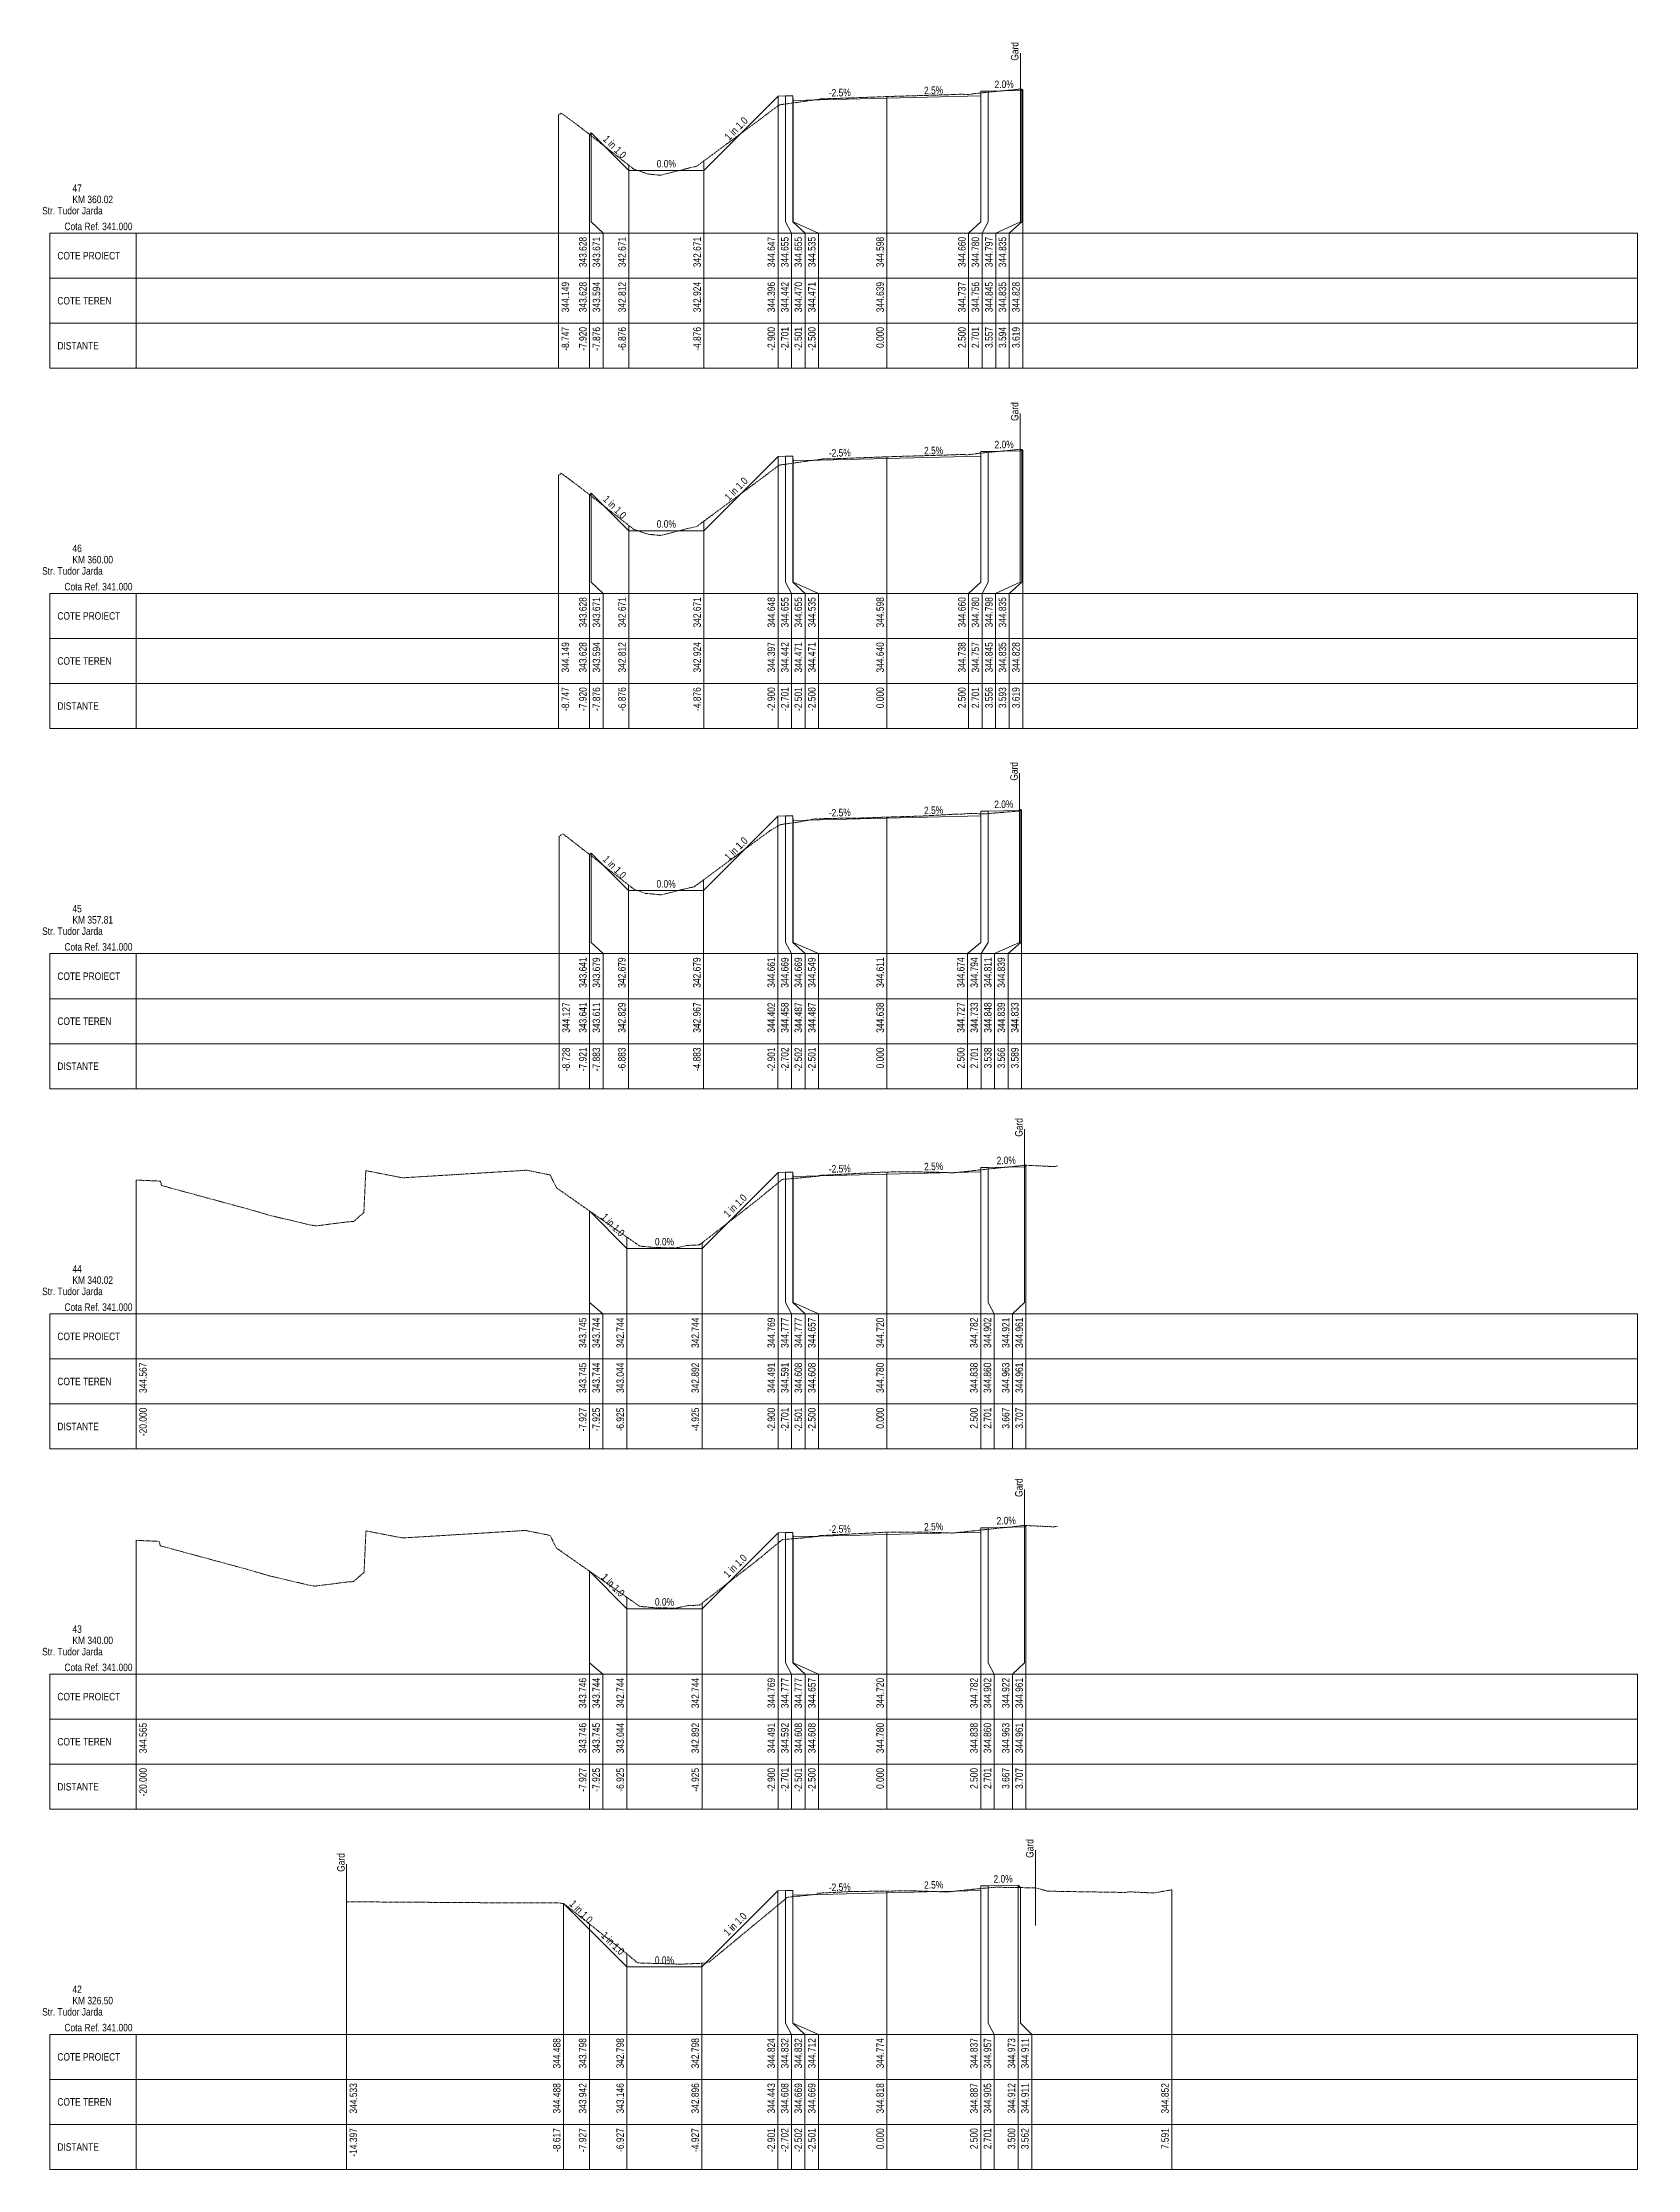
# Paper-space layout 'Str. Tudor Jarda-XS-1' of a CAD drawing. Extents: x 5 to 860, y 10 to 5944.
# Drawn here: x 5 to 430, y 3946 to 4513 of the extents above; entities that cross this region are included whole.
import ezdxf
from ezdxf.enums import TextEntityAlignment as Align

# ---------------------------------------------------------------- set-up
doc = ezdxf.new("R2010")
doc.units = 0
doc.linetypes.add('DASHED2', pattern=[0.375, 0.25, -0.125])
doc.layers.add('ARD-No Plot', color=1, linetype='Continuous', lineweight=0, plot=False)
for name, color, linetype, lineweight in [('DESIGN-TEXT', 7, 'Continuous', 0), ('EXISTING-TEXT', 7, 'Continuous', 0), ('LINES', 7, 'Continuous', 0), ('Text', 7, 'Continuous', 0), ('X-RL', 7, 'Continuous', 0), ('XPLOT-DESIGN', 5, 'Continuous', 0), ('XPLOT-EXISTING', 3, 'DASHED2', 0), ('XPLOT-GRADE', 7, 'Continuous', 0), ('XPLOT-KM', 7, 'Continuous', 0), ('XPLOT-TITLE', 7, 'Continuous', 0)]:
    doc.layers.add(name, color=color, linetype=linetype, lineweight=lineweight)
doc.styles.add('Arial', font='arial.ttf', dxfattribs={"width": 0.8})

psp = doc.layouts.new('Str. Tudor Jarda-XS-1')

# ---------------------------------------------------------------- texts
at = {"layer": 'ARD-No Plot', "style": 'Arial', "width": 0.8}
for p in [(13, 4467), (13, 4371), (13, 4275), (13, 4179), (13, 4083), (13, 3987)]:
    psp.add_text('Str. Tudor Jarda', height=2, dxfattribs=at).set_placement(p, align=Align.CENTER)
at = {"layer": 'DESIGN-TEXT', "style": 'Arial', "width": 0.8}
for s, p in [('343.628', (150.005, 4461)), ('343.671', (153.605, 4461)), ('342.671', (160.438, 4461)), ('342.671', (180.438, 4461)), ('344.647', (200.2, 4461)), ('344.655', (203.8, 4461)), ('344.655', (207.4, 4461)), ('344.535', (211, 4461)), ('344.598', (229.2, 4461)), ('344.660', (250.994, 4461)), ('344.780', (254.594, 4461)), ('344.797', (258.194, 4461)), ('344.835', (261.794, 4461)), ('343.628', (150.005, 4365)), ('343.671', (153.605, 4365)), ('342.671', (160.437, 4365)), ('342.671', (180.437, 4365)), ('344.648', (200.2, 4365)), ('344.655', (203.8, 4365)), ('344.655', (207.4, 4365)), ('344.535', (211, 4365)), ('344.598', (229.2, 4365)), ('344.660', (250.991, 4365)), ('344.780', (254.591, 4365)), ('344.798', (258.191, 4365)), ('344.835', (261.791, 4365)), ('343.641', (149.991, 4269)), ('343.679', (153.591, 4269)), ('342.679', (160.375, 4269)), ('342.679', (180.375, 4269)), ('344.661', (200.193, 4269)), ('344.669', (203.793, 4269)), ('344.669', (207.393, 4269)), ('344.549', (210.993, 4269)), ('344.611', (229.2, 4269)), ('344.674', (250.688, 4269)), ('344.794', (254.288, 4269)), ('344.811', (257.888, 4269)), ('344.839', (261.488, 4269)), ('343.745', (149.934, 4173)), ('343.744', (153.534, 4173)), ('342.744', (159.949, 4173)), ('342.744', (179.949, 4173)), ('344.769', (200.2, 4173)), ('344.777', (203.8, 4173)), ('344.777', (207.4, 4173)), ('344.657', (211, 4173)), ('344.720', (229.2, 4173)), ('344.782', (254.2, 4173)), ('344.902', (257.8, 4173)), ('344.921', (262.67, 4173)), ('344.961', (266.27, 4173)), ('343.746', (149.932, 4077)), ('343.744', (153.532, 4077)), ('342.744', (159.948, 4077)), ('342.744', (179.948, 4077)), ('344.769', (200.2, 4077)), ('344.777', (203.8, 4077)), ('344.777', (207.4, 4077)), ('344.657', (211, 4077)), ('344.720', (229.2, 4077)), ('344.782', (254.2, 4077)), ('344.902', (257.8, 4077)), ('344.922', (262.667, 4077)), ('344.961', (266.267, 4077)), ('344.488', (143.034, 3981)), ('343.798', (149.933, 3981)), ('342.798', (159.933, 3981)), ('342.798', (179.933, 3981)), ('344.824', (200.187, 3981)), ('344.832', (203.787, 3981)), ('344.832', (207.387, 3981)), ('344.712', (210.987, 3981)), ('344.774', (229.2, 3981)), ('344.837', (254.2, 3981)), ('344.957', (257.8, 3981)), ('344.973', (264.2, 3981)), ('344.911', (267.8, 3981))]:
    psp.add_text(s, height=2, rotation=90, dxfattribs=at).set_placement(p, align=Align.RIGHT)
at = {"layer": 'EXISTING-TEXT', "style": 'Arial', "width": 0.8}
for s, p in [('344.149', (145.333, 4449)), ('343.628', (150.005, 4449)), ('343.594', (153.605, 4449)), ('342.812', (160.438, 4449)), ('342.924', (180.438, 4449)), ('344.396', (200.2, 4449)), ('344.442', (203.8, 4449)), ('344.470', (207.4, 4449)), ('344.471', (211, 4449)), ('344.639', (229.2, 4449)), ('344.639', (229.2, 4449)), ('344.737', (250.994, 4449)), ('344.756', (254.594, 4449)), ('344.845', (258.194, 4449)), ('344.845', (258.194, 4449)), ('344.835', (261.794, 4449)), ('344.828', (265.394, 4449)), ('344.149', (145.335, 4353)), ('343.628', (150.005, 4353)), ('343.594', (153.605, 4353)), ('342.812', (160.437, 4353)), ('342.924', (180.437, 4353)), ('344.397', (200.2, 4353)), ('344.442', (203.8, 4353)), ('344.471', (207.4, 4353)), ('344.471', (211, 4353)), ('344.640', (229.2, 4353)), ('344.640', (229.2, 4353)), ('344.738', (250.991, 4353)), ('344.757', (254.591, 4353)), ('344.845', (258.191, 4353)), ('344.845', (258.191, 4353)), ('344.835', (261.791, 4353)), ('344.828', (265.391, 4353)), ('344.127', (145.518, 4257)), ('343.641', (149.991, 4257)), ('343.611', (153.591, 4257)), ('342.829', (160.375, 4257)), ('342.967', (180.375, 4257)), ('344.402', (200.193, 4257)), ('344.458', (203.793, 4257)), ('344.487', (207.393, 4257)), ('344.487', (210.993, 4257)), ('344.638', (229.2, 4257)), ('344.638', (229.2, 4257)), ('344.727', (250.688, 4257)), ('344.733', (254.288, 4257)), ('344.848', (257.888, 4257)), ('344.848', (257.888, 4257)), ('344.839', (261.488, 4257)), ('344.833', (265.088, 4257)), ('344.567', (32.8, 4161)), ('344.567', (32.8, 4161)), ('343.745', (149.934, 4161)), ('343.744', (153.534, 4161)), ('343.044', (159.949, 4161)), ('342.892', (179.949, 4161)), ('344.491', (200.2, 4161)), ('344.591', (203.8, 4161)), ('344.608', (207.4, 4161)), ('344.608', (211, 4161)), ('344.780', (229.2, 4161)), ('344.780', (229.2, 4161)), ('344.838', (254.2, 4161)), ('344.860', (257.8, 4161)), ('344.963', (262.67, 4161)), ('344.963', (262.67, 4161)), ('344.961', (266.27, 4161)), ('344.565', (32.8, 4065)), ('344.565', (32.8, 4065)), ('343.746', (149.932, 4065)), ('343.745', (153.532, 4065)), ('343.044', (159.948, 4065)), ('342.892', (179.948, 4065)), ('344.491', (200.2, 4065)), ('344.592', (203.8, 4065)), ('344.608', (207.4, 4065)), ('344.608', (211, 4065)), ('344.780', (229.2, 4065)), ('344.780', (229.2, 4065)), ('344.838', (254.2, 4065)), ('344.860', (257.8, 4065)), ('344.963', (262.667, 4065)), ('344.963', (262.667, 4065)), ('344.961', (266.267, 4065)), ('344.533', (88.834, 3969)), ('344.488', (143.034, 3969)), ('343.942', (149.933, 3969)), ('343.146', (159.933, 3969)), ('342.896', (179.933, 3969)), ('344.443', (200.187, 3969)), ('344.608', (203.787, 3969)), ('344.669', (207.387, 3969)), ('344.669', (210.987, 3969)), ('344.818', (229.2, 3969)), ('344.818', (229.2, 3969)), ('344.887', (254.2, 3969)), ('344.905', (257.8, 3969)), ('344.912', (264.2, 3969)), ('344.911', (267.8, 3969)), ('344.852', (305.113, 3969))]:
    psp.add_text(s, height=2, rotation=90, dxfattribs=at).set_placement(p, align=Align.RIGHT)
at = {"layer": 'Text', "style": 'Arial', "width": 0.8}
for p in [(265.066, 4507.975), (265.059, 4411.976), (264.878, 4316.106), (266.171, 4221.214), (266.17, 4125.215), (85.534, 4025.333), (269.068, 4029.047)]:
    psp.add_text('Gard', height=2, rotation=90, dxfattribs=at).set_placement(p)
for s, p in [('-8.747', (145.333, 4437)), ('-8.747', (145.333, 4437)), ('-7.920', (150.005, 4437)), ('-7.920', (150.005, 4437)), ('-7.920', (150.005, 4437)), ('-7.876', (153.605, 4437)), ('-7.876', (153.605, 4437)), ('-7.876', (153.605, 4437)), ('-6.876', (160.438, 4437)), ('-6.876', (160.438, 4437)), ('-6.876', (160.438, 4437)), ('-4.876', (180.438, 4437)), ('-4.876', (180.438, 4437)), ('-4.876', (180.438, 4437)), ('-2.900', (200.2, 4437)), ('-2.900', (200.2, 4437)), ('-2.900', (200.2, 4437)), ('-2.701', (203.8, 4437)), ('-2.701', (203.8, 4437)), ('-2.701', (203.8, 4437)), ('-2.501', (207.4, 4437)), ('-2.501', (207.4, 4437)), ('-2.501', (207.4, 4437)), ('-2.500', (211, 4437)), ('-2.500', (211, 4437)), ('-2.500', (211, 4437)), ('0.000', (229.2, 4437)), ('0.000', (229.2, 4437)), ('0.000', (229.2, 4437)), ('2.500', (250.994, 4437)), ('2.500', (250.994, 4437)), ('2.500', (250.994, 4437)), ('2.701', (254.594, 4437)), ('2.701', (254.594, 4437)), ('2.701', (254.594, 4437)), ('3.557', (258.194, 4437)), ('3.557', (258.194, 4437)), ('3.557', (258.194, 4437)), ('3.594', (261.794, 4437)), ('3.594', (261.794, 4437)), ('3.594', (261.794, 4437)), ('3.619', (265.394, 4437)), ('3.619', (265.394, 4437)), ('-8.747', (145.335, 4341)), ('-8.747', (145.335, 4341)), ('-7.920', (150.005, 4341)), ('-7.920', (150.005, 4341)), ('-7.920', (150.005, 4341)), ('-7.876', (153.605, 4341)), ('-7.876', (153.605, 4341)), ('-7.876', (153.605, 4341)), ('-6.876', (160.437, 4341)), ('-6.876', (160.437, 4341)), ('-6.876', (160.437, 4341)), ('-4.876', (180.437, 4341)), ('-4.876', (180.437, 4341)), ('-4.876', (180.437, 4341)), ('-2.900', (200.2, 4341)), ('-2.900', (200.2, 4341)), ('-2.900', (200.2, 4341)), ('-2.701', (203.8, 4341)), ('-2.701', (203.8, 4341)), ('-2.701', (203.8, 4341)), ('-2.501', (207.4, 4341)), ('-2.501', (207.4, 4341)), ('-2.501', (207.4, 4341)), ('-2.500', (211, 4341)), ('-2.500', (211, 4341)), ('-2.500', (211, 4341)), ('0.000', (229.2, 4341)), ('0.000', (229.2, 4341)), ('0.000', (229.2, 4341)), ('2.500', (250.991, 4341)), ('2.500', (250.991, 4341)), ('2.500', (250.991, 4341)), ('2.701', (254.591, 4341)), ('2.701', (254.591, 4341)), ('2.701', (254.591, 4341)), ('3.556', (258.191, 4341)), ('3.556', (258.191, 4341)), ('3.556', (258.191, 4341)), ('3.593', (261.791, 4341)), ('3.593', (261.791, 4341)), ('3.593', (261.791, 4341)), ('3.619', (265.391, 4341)), ('3.619', (265.391, 4341)), ('-8.728', (145.518, 4245)), ('-8.728', (145.518, 4245)), ('-7.921', (149.991, 4245)), ('-7.921', (149.991, 4245)), ('-7.921', (149.991, 4245)), ('-7.883', (153.591, 4245)), ('-7.883', (153.591, 4245)), ('-7.883', (153.591, 4245)), ('-6.883', (160.375, 4245)), ('-6.883', (160.375, 4245)), ('-6.883', (160.375, 4245)), ('-4.883', (180.375, 4245)), ('-4.883', (180.375, 4245)), ('-4.883', (180.375, 4245)), ('-2.901', (200.193, 4245)), ('-2.901', (200.193, 4245)), ('-2.901', (200.193, 4245)), ('-2.702', (203.793, 4245)), ('-2.702', (203.793, 4245)), ('-2.702', (203.793, 4245)), ('-2.502', (207.393, 4245)), ('-2.502', (207.393, 4245)), ('-2.502', (207.393, 4245)), ('-2.501', (210.993, 4245)), ('-2.501', (210.993, 4245)), ('-2.501', (210.993, 4245)), ('0.000', (229.2, 4245)), ('0.000', (229.2, 4245)), ('0.000', (229.2, 4245)), ('2.500', (250.688, 4245)), ('2.500', (250.688, 4245)), ('2.500', (250.688, 4245)), ('2.701', (254.288, 4245)), ('2.701', (254.288, 4245)), ('2.701', (254.288, 4245)), ('3.538', (257.888, 4245)), ('3.538', (257.888, 4245)), ('3.538', (257.888, 4245)), ('3.566', (261.488, 4245)), ('3.566', (261.488, 4245)), ('3.566', (261.488, 4245)), ('3.589', (265.088, 4245)), ('3.589', (265.088, 4245)), ('-20.000', (32.8, 4149)), ('-20.000', (32.8, 4149)), ('-20.000', (32.8, 4149)), ('-20.000', (32.8, 4149)), ('-7.927', (149.934, 4149)), ('-7.927', (149.934, 4149)), ('-7.927', (149.934, 4149)), ('-7.925', (153.534, 4149)), ('-7.925', (153.534, 4149)), ('-7.925', (153.534, 4149)), ('-6.925', (159.949, 4149)), ('-6.925', (159.949, 4149)), ('-6.925', (159.949, 4149)), ('-4.925', (179.949, 4149)), ('-4.925', (179.949, 4149)), ('-4.925', (179.949, 4149)), ('-2.900', (200.2, 4149)), ('-2.900', (200.2, 4149)), ('-2.900', (200.2, 4149)), ('-2.701', (203.8, 4149)), ('-2.701', (203.8, 4149)), ('-2.701', (203.8, 4149)), ('-2.501', (207.4, 4149)), ('-2.501', (207.4, 4149)), ('-2.501', (207.4, 4149)), ('-2.500', (211, 4149)), ('-2.500', (211, 4149)), ('-2.500', (211, 4149)), ('0.000', (229.2, 4149)), ('0.000', (229.2, 4149)), ('0.000', (229.2, 4149)), ('2.500', (254.2, 4149)), ('2.500', (254.2, 4149)), ('2.500', (254.2, 4149)), ('2.701', (257.8, 4149)), ('2.701', (257.8, 4149)), ('2.701', (257.8, 4149)), ('3.667', (262.67, 4149)), ('3.667', (262.67, 4149)), ('3.667', (262.67, 4149)), ('3.707', (266.27, 4149)), ('3.707', (266.27, 4149)), ('3.707', (266.27, 4149)), ('-20.000', (32.8, 4053)), ('-20.000', (32.8, 4053)), ('-20.000', (32.8, 4053)), ('-20.000', (32.8, 4053)), ('-7.927', (149.932, 4053)), ('-7.927', (149.932, 4053)), ('-7.927', (149.932, 4053)), ('-7.925', (153.532, 4053)), ('-7.925', (153.532, 4053)), ('-7.925', (153.532, 4053)), ('-6.925', (159.948, 4053)), ('-6.925', (159.948, 4053)), ('-6.925', (159.948, 4053)), ('-4.925', (179.948, 4053)), ('-4.925', (179.948, 4053)), ('-4.925', (179.948, 4053)), ('-2.900', (200.2, 4053)), ('-2.900', (200.2, 4053)), ('-2.900', (200.2, 4053)), ('-2.701', (203.8, 4053)), ('-2.701', (203.8, 4053)), ('-2.701', (203.8, 4053)), ('-2.501', (207.4, 4053)), ('-2.501', (207.4, 4053)), ('-2.501', (207.4, 4053)), ('-2.500', (211, 4053)), ('-2.500', (211, 4053)), ('-2.500', (211, 4053)), ('0.000', (229.2, 4053)), ('0.000', (229.2, 4053)), ('0.000', (229.2, 4053)), ('2.500', (254.2, 4053)), ('2.500', (254.2, 4053)), ('2.500', (254.2, 4053)), ('2.701', (257.8, 4053)), ('2.701', (257.8, 4053)), ('2.701', (257.8, 4053)), ('3.667', (262.667, 4053)), ('3.667', (262.667, 4053)), ('3.667', (262.667, 4053)), ('3.707', (266.267, 4053)), ('3.707', (266.267, 4053)), ('3.707', (266.267, 4053)), ('-14.397', (88.834, 3957)), ('-14.397', (88.834, 3957)), ('-8.617', (143.034, 3957)), ('-8.617', (143.034, 3957)), ('-8.617', (143.034, 3957)), ('-7.927', (149.933, 3957)), ('-7.927', (149.933, 3957)), ('-7.927', (149.933, 3957)), ('-6.927', (159.933, 3957)), ('-6.927', (159.933, 3957)), ('-6.927', (159.933, 3957)), ('-4.927', (179.933, 3957)), ('-4.927', (179.933, 3957)), ('-4.927', (179.933, 3957)), ('-2.901', (200.187, 3957)), ('-2.901', (200.187, 3957)), ('-2.901', (200.187, 3957)), ('-2.702', (203.787, 3957)), ('-2.702', (203.787, 3957)), ('-2.702', (203.787, 3957)), ('-2.502', (207.387, 3957)), ('-2.502', (207.387, 3957)), ('-2.502', (207.387, 3957)), ('-2.501', (210.987, 3957)), ('-2.501', (210.987, 3957)), ('-2.501', (210.987, 3957)), ('0.000', (229.2, 3957)), ('0.000', (229.2, 3957)), ('0.000', (229.2, 3957)), ('2.500', (254.2, 3957)), ('2.500', (254.2, 3957)), ('2.500', (254.2, 3957)), ('2.701', (257.8, 3957)), ('2.701', (257.8, 3957)), ('2.701', (257.8, 3957)), ('3.500', (264.2, 3957)), ('3.500', (264.2, 3957)), ('3.500', (264.2, 3957)), ('3.562', (267.8, 3957)), ('3.562', (267.8, 3957)), ('3.562', (267.8, 3957)), ('7.591', (305.113, 3957)), ('7.591', (305.113, 3957))]:
    psp.add_text(s, height=2, rotation=90, dxfattribs=at).set_placement(p, align=Align.RIGHT)
at = {"layer": 'X-RL', "style": 'Arial', "width": 0.8}
for p in [(29, 4462.8), (29, 4366.8), (29, 4270.8), (29, 4174.8), (29, 4078.8), (29, 3982.8)]:
    psp.add_text('Cota Ref. 341.000', height=2, dxfattribs=at).set_placement(p, align=Align.RIGHT)
at = {"layer": 'XPLOT-GRADE', "style": 'Arial', "width": 0.8}
for s, rotation, p in [('-2.5%', 1.4321, (217.48, 4498.466)), ('2.5%', 1.4321, (242.48, 4499.091)), ('2.0%', 1.14576, (261.272, 4500.689)), ('1 in 1.0', 45, (190.553, 4489.159)), ('1 in 1.0', 315, (156.804, 4484.277)), ('0.0%', 0, (171.238, 4479.512)), ('-2.5%', 1.4321, (217.48, 4402.467)), ('2.5%', 1.4321, (242.48, 4403.092)), ('2.0%', 1.14576, (261.269, 4404.69)), ('1 in 1.0', 45, (190.553, 4393.16)), ('1 in 1.0', 315, (156.803, 4388.278)), ('0.0%', 0, (171.237, 4383.513)), ('-2.5%', 1.4321, (217.477, 4306.601)), ('2.5%', 1.4321, (242.48, 4307.226)), ('2.0%', 1.14576, (261.178, 4308.822)), ('1 in 1.0', 45, (190.518, 4297.265)), ('1 in 1.0', 315, (156.741, 4292.356)), ('0.0%', 0, (171.175, 4287.59)), ('-2.5%', 1.4321, (217.48, 4211.683)), ('2.5%', 1.4321, (242.48, 4212.308)), ('2.0%', 1.14576, (261.824, 4213.917)), ('1 in 1.0', 45, (190.309, 4202.131)), ('1 in 1.0', 315, (156.314, 4197.006)), ('0.0%', 0, (170.749, 4192.24)), ('-2.5%', 1.4321, (217.48, 4115.684)), ('2.5%', 1.4321, (242.48, 4116.309)), ('2.0%', 1.14576, (261.824, 4117.919)), ('1 in 1.0', 45, (190.308, 4106.132)), ('1 in 1.0', 315, (156.314, 4101.006)), ('0.0%', 0, (170.748, 4096.241)), ('2.0%', 1.14576, (260.989, 4022.446)), ('-2.5%', 1.4321, (217.474, 4020.228)), ('2.5%', 1.4321, (242.48, 4020.853)), ('1 in 1.0', 315, (147.849, 4013.997)), ('1 in 1.0', 45, (190.294, 4010.675)), ('1 in 1.0', 315, (156.299, 4005.547)), ('0.0%', 0, (170.733, 4000.782))]:
    psp.add_text(s, height=2, rotation=rotation, dxfattribs=at).set_placement(p, align=Align.CENTER)
at = {"layer": 'XPLOT-KM', "style": 'Arial', "width": 0.8}
for s, p in [('47', (13, 4473)), ('KM 360.02', (13, 4470)), ('46', (13, 4377)), ('KM 360.00', (13, 4374)), ('45', (13, 4281)), ('KM 357.81', (13, 4278)), ('44', (13, 4185)), ('KM 340.02', (13, 4182)), ('43', (13, 4089)), ('KM 340.00', (13, 4086)), ('42', (13, 3993)), ('KM 326.50', (13, 3990))]:
    psp.add_text(s, height=2, dxfattribs=at).set_placement(p)
at = {"layer": 'XPLOT-TITLE', "style": 'Arial', "width": 0.8}
for s, p in [('COTE PROIECT', (8.982, 4455)), ('COTE TEREN', (8.982, 4443)), ('DISTANTE', (8.982, 4431)), ('COTE PROIECT', (8.982, 4359)), ('COTE TEREN', (8.982, 4347)), ('DISTANTE', (8.982, 4335)), ('COTE PROIECT', (8.982, 4263)), ('COTE TEREN', (8.982, 4251)), ('DISTANTE', (8.982, 4239)), ('COTE PROIECT', (8.982, 4167)), ('COTE TEREN', (8.982, 4155)), ('DISTANTE', (8.982, 4143)), ('COTE PROIECT', (8.982, 4071)), ('COTE TEREN', (8.982, 4059)), ('DISTANTE', (8.982, 4047)), ('COTE PROIECT', (8.982, 3975)), ('COTE TEREN', (8.982, 3963)), ('DISTANTE', (8.982, 3951))]:
    psp.add_text(s, height=2, dxfattribs=at).set_placement(p)

# ---------------------------------------------------------------- linework, layer by layer
at = {"layer": 'LINES'}
for p, q in [((265.566, 4509.975), (265.566, 4489.975)), ((265.566, 4465), (265.566, 4500.452)), ((265.566, 4465), (265.566, 4500.452)), ((265.566, 4465), (265.566, 4500.452)), ((201, 4465), (201, 4498.474)), ((201, 4465), (201, 4498.474)), ((201, 4465), (201, 4498.474)), ((202.99, 4465), (202.99, 4498.554)), ((202.99, 4465), (202.99, 4498.554)), ((202.99, 4465), (202.99, 4498.554)), ((204.99, 4465), (204.99, 4498.554)), ((204.99, 4465), (204.99, 4498.554)), ((204.99, 4465), (204.99, 4498.554)), ((205, 4465), (205, 4497.354)), ((205, 4465), (205, 4497.354)), ((205, 4465), (205, 4497.354)), ((230, 4465), (230, 4498.393)), ((230, 4465), (230, 4498.393)), ((230, 4465), (230, 4498.393)), ((255, 4465), (255, 4499.371)), ((255, 4465), (255, 4499.371)), ((255, 4465), (255, 4499.371)), ((257.01, 4465), (257.01, 4499.804)), ((257.01, 4465), (257.01, 4499.804)), ((257.01, 4465), (257.01, 4499.804)), ((265.941, 4465), (265.941, 4500.35)), ((265.941, 4465), (265.941, 4500.35)), ((265.941, 4465), (265.941, 4500.35)), ((266.194, 4465), (266.194, 4500.281)), ((266.194, 4465), (266.194, 4500.281)), ((142.533, 4465), (142.533, 4493.491)), ((142.533, 4465), (142.533, 4493.491)), ((150.805, 4465), (150.805, 4488.279)), ((150.805, 4465), (150.805, 4488.279)), ((150.805, 4465), (150.805, 4488.279)), ((151.238, 4465), (151.238, 4488.712)), ((151.238, 4465), (151.238, 4488.712)), ((151.238, 4465), (151.238, 4488.712)), ((161.238, 4465), (161.238, 4480.117)), ((161.238, 4465), (161.238, 4480.117)), ((161.238, 4465), (161.238, 4480.117)), ((181.238, 4465), (181.238, 4481.236)), ((181.238, 4465), (181.238, 4481.236)), ((181.238, 4465), (181.238, 4481.236)), ((6.982, 4450), (6.982, 4462)), ((6.982, 4462), (30, 4462)), ((30, 4426), (30, 4462)), ((30, 4462), (430, 4462)), ((142.533, 4462), (142.533, 4465)), ((142.533, 4462), (142.533, 4465)), ((142.533, 4426), (142.533, 4462)), ((142.533, 4426), (142.533, 4462)), ((150.805, 4462), (150.805, 4465)), ((150.805, 4462), (150.805, 4465)), ((150.805, 4462), (150.805, 4465)), ((150.805, 4426), (150.805, 4462)), ((150.805, 4426), (150.805, 4462)), ((150.805, 4426), (150.805, 4462)), ((154.405, 4462), (151.238, 4465)), ((154.405, 4462), (151.238, 4465)), ((154.405, 4462), (151.238, 4465)), ((154.405, 4426), (154.405, 4462)), ((154.405, 4426), (154.405, 4462)), ((154.405, 4426), (154.405, 4462)), ((161.238, 4462), (161.238, 4465)), ((161.238, 4462), (161.238, 4465)), ((161.238, 4462), (161.238, 4465)), ((161.238, 4426), (161.238, 4462)), ((161.238, 4426), (161.238, 4462)), ((161.238, 4426), (161.238, 4462)), ((181.238, 4462), (181.238, 4465)), ((181.238, 4462), (181.238, 4465)), ((181.238, 4462), (181.238, 4465)), ((181.238, 4426), (181.238, 4462)), ((181.238, 4426), (181.238, 4462)), ((181.238, 4426), (181.238, 4462)), ((201, 4462), (201, 4465)), ((201, 4462), (201, 4465)), ((201, 4462), (201, 4465)), ((201, 4426), (201, 4462)), ((201, 4426), (201, 4462)), ((201, 4426), (201, 4462)), ((204.6, 4462), (202.99, 4465)), ((204.6, 4462), (202.99, 4465)), ((204.6, 4462), (202.99, 4465)), ((204.6, 4426), (204.6, 4462)), ((204.6, 4426), (204.6, 4462)), ((204.6, 4426), (204.6, 4462)), ((208.2, 4462), (204.99, 4465)), ((208.2, 4462), (204.99, 4465)), ((208.2, 4462), (204.99, 4465)), ((211.8, 4462), (205, 4465)), ((211.8, 4462), (205, 4465)), ((211.8, 4462), (205, 4465)), ((208.2, 4426), (208.2, 4462)), ((208.2, 4426), (208.2, 4462)), ((208.2, 4426), (208.2, 4462)), ((211.8, 4426), (211.8, 4462)), ((211.8, 4426), (211.8, 4462)), ((211.8, 4426), (211.8, 4462)), ((230, 4462), (230, 4465)), ((230, 4462), (230, 4465)), ((230, 4462), (230, 4465)), ((230, 4426), (230, 4462)), ((230, 4426), (230, 4462)), ((230, 4426), (230, 4462)), ((251.794, 4462), (255, 4465)), ((251.794, 4462), (255, 4465)), ((251.794, 4462), (255, 4465)), ((251.794, 4426), (251.794, 4462)), ((251.794, 4426), (251.794, 4462)), ((251.794, 4426), (251.794, 4462)), ((255.394, 4462), (257.01, 4465)), ((255.394, 4462), (257.01, 4465)), ((255.394, 4462), (257.01, 4465)), ((255.394, 4426), (255.394, 4462)), ((255.394, 4426), (255.394, 4462)), ((255.394, 4426), (255.394, 4462)), ((258.994, 4462), (265.566, 4465)), ((258.994, 4462), (265.566, 4465)), ((258.994, 4462), (265.566, 4465)), ((258.994, 4426), (258.994, 4462)), ((258.994, 4426), (258.994, 4462)), ((258.994, 4426), (258.994, 4462)), ((262.594, 4462), (265.941, 4465)), ((262.594, 4462), (265.941, 4465)), ((262.594, 4462), (265.941, 4465)), ((262.594, 4426), (262.594, 4462)), ((262.594, 4426), (262.594, 4462)), ((262.594, 4426), (262.594, 4462)), ((266.194, 4462), (266.194, 4465)), ((266.194, 4462), (266.194, 4465)), ((266.194, 4426), (266.194, 4462)), ((266.194, 4426), (266.194, 4462)), ((430, 4426), (430, 4462)), ((6.982, 4438), (6.982, 4450)), ((6.982, 4450), (30, 4450)), ((30, 4450), (6.982, 4450)), ((30, 4450), (430, 4450)), ((6.982, 4426), (6.982, 4438)), ((6.982, 4438), (30, 4438)), ((30, 4438), (6.982, 4438)), ((30, 4438), (430, 4438)), ((30, 4426), (6.982, 4426)), ((30, 4426), (430, 4426)), ((265.559, 4413.976), (265.559, 4393.976)), ((265.559, 4369), (265.559, 4404.453)), ((265.559, 4369), (265.559, 4404.453)), ((265.559, 4369), (265.559, 4404.453)), ((265.935, 4369), (265.935, 4404.351)), ((265.935, 4369), (265.935, 4404.351)), ((265.935, 4369), (265.935, 4404.351)), ((266.191, 4369), (266.191, 4404.281)), ((266.191, 4369), (266.191, 4404.281)), ((201, 4369), (201, 4402.475)), ((201, 4369), (201, 4402.475)), ((201, 4369), (201, 4402.475)), ((202.99, 4369), (202.99, 4402.555)), ((202.99, 4369), (202.99, 4402.555)), ((202.99, 4369), (202.99, 4402.555)), ((204.99, 4369), (204.99, 4402.555)), ((204.99, 4369), (204.99, 4402.555)), ((204.99, 4369), (204.99, 4402.555)), ((205, 4369), (205, 4401.355)), ((205, 4369), (205, 4401.355)), ((205, 4369), (205, 4401.355)), ((230, 4369), (230, 4402.395)), ((230, 4369), (230, 4402.395)), ((230, 4369), (230, 4402.395)), ((255, 4369), (255, 4403.376)), ((255, 4369), (255, 4403.376)), ((255, 4369), (255, 4403.376)), ((257.01, 4369), (257.01, 4403.805)), ((257.01, 4369), (257.01, 4403.805)), ((257.01, 4369), (257.01, 4403.805)), ((142.535, 4369), (142.535, 4397.488)), ((142.535, 4369), (142.535, 4397.488)), ((151.237, 4369), (151.237, 4392.713)), ((151.237, 4369), (151.237, 4392.713)), ((151.237, 4369), (151.237, 4392.713)), ((150.805, 4369), (150.805, 4392.28)), ((150.805, 4369), (150.805, 4392.28)), ((150.805, 4369), (150.805, 4392.28)), ((161.237, 4369), (161.237, 4384.119)), ((161.237, 4369), (161.237, 4384.119)), ((161.237, 4369), (161.237, 4384.119)), ((181.237, 4369), (181.237, 4385.24)), ((181.237, 4369), (181.237, 4385.24)), ((181.237, 4369), (181.237, 4385.24)), ((6.982, 4354), (6.982, 4366)), ((6.982, 4366), (30, 4366)), ((30, 4330), (30, 4366)), ((30, 4366), (430, 4366)), ((142.535, 4366), (142.535, 4369)), ((142.535, 4366), (142.535, 4369)), ((142.535, 4330), (142.535, 4366)), ((142.535, 4330), (142.535, 4366)), ((150.805, 4366), (150.805, 4369)), ((150.805, 4366), (150.805, 4369)), ((150.805, 4366), (150.805, 4369)), ((150.805, 4330), (150.805, 4366)), ((150.805, 4330), (150.805, 4366)), ((150.805, 4330), (150.805, 4366)), ((154.405, 4366), (151.237, 4369)), ((154.405, 4366), (151.237, 4369)), ((154.405, 4366), (151.237, 4369)), ((154.405, 4330), (154.405, 4366)), ((154.405, 4330), (154.405, 4366)), ((154.405, 4330), (154.405, 4366)), ((161.237, 4366), (161.237, 4369)), ((161.237, 4366), (161.237, 4369)), ((161.237, 4366), (161.237, 4369)), ((161.237, 4330), (161.237, 4366)), ((161.237, 4330), (161.237, 4366)), ((161.237, 4330), (161.237, 4366)), ((181.237, 4366), (181.237, 4369)), ((181.237, 4366), (181.237, 4369)), ((181.237, 4366), (181.237, 4369)), ((181.237, 4330), (181.237, 4366)), ((181.237, 4330), (181.237, 4366)), ((181.237, 4330), (181.237, 4366)), ((201, 4366), (201, 4369)), ((201, 4366), (201, 4369)), ((201, 4366), (201, 4369)), ((201, 4330), (201, 4366)), ((201, 4330), (201, 4366)), ((201, 4330), (201, 4366)), ((204.6, 4366), (202.99, 4369)), ((204.6, 4366), (202.99, 4369)), ((204.6, 4366), (202.99, 4369)), ((204.6, 4330), (204.6, 4366)), ((204.6, 4330), (204.6, 4366)), ((204.6, 4330), (204.6, 4366)), ((208.2, 4366), (204.99, 4369)), ((208.2, 4366), (204.99, 4369)), ((208.2, 4366), (204.99, 4369)), ((211.8, 4366), (205, 4369)), ((211.8, 4366), (205, 4369)), ((211.8, 4366), (205, 4369)), ((208.2, 4330), (208.2, 4366)), ((208.2, 4330), (208.2, 4366)), ((208.2, 4330), (208.2, 4366)), ((211.8, 4330), (211.8, 4366)), ((211.8, 4330), (211.8, 4366)), ((211.8, 4330), (211.8, 4366)), ((230, 4366), (230, 4369)), ((230, 4366), (230, 4369)), ((230, 4366), (230, 4369)), ((230, 4330), (230, 4366)), ((230, 4330), (230, 4366)), ((230, 4330), (230, 4366)), ((251.791, 4366), (255, 4369)), ((251.791, 4366), (255, 4369)), ((251.791, 4366), (255, 4369)), ((251.791, 4330), (251.791, 4366)), ((251.791, 4330), (251.791, 4366)), ((251.791, 4330), (251.791, 4366)), ((255.391, 4366), (257.01, 4369)), ((255.391, 4366), (257.01, 4369)), ((255.391, 4366), (257.01, 4369)), ((255.391, 4330), (255.391, 4366)), ((255.391, 4330), (255.391, 4366)), ((255.391, 4330), (255.391, 4366)), ((258.991, 4366), (265.559, 4369)), ((258.991, 4366), (265.559, 4369)), ((258.991, 4366), (265.559, 4369)), ((258.991, 4330), (258.991, 4366)), ((258.991, 4330), (258.991, 4366)), ((258.991, 4330), (258.991, 4366)), ((262.591, 4366), (265.935, 4369)), ((262.591, 4366), (265.935, 4369)), ((262.591, 4366), (265.935, 4369)), ((262.591, 4330), (262.591, 4366)), ((262.591, 4330), (262.591, 4366)), ((262.591, 4330), (262.591, 4366)), ((266.191, 4366), (266.191, 4369)), ((266.191, 4366), (266.191, 4369)), ((266.191, 4330), (266.191, 4366)), ((266.191, 4330), (266.191, 4366)), ((430, 4330), (430, 4366)), ((6.982, 4342), (6.982, 4354)), ((6.982, 4354), (30, 4354)), ((30, 4354), (6.982, 4354)), ((30, 4354), (430, 4354)), ((6.982, 4330), (6.982, 4342)), ((6.982, 4342), (30, 4342)), ((30, 4342), (6.982, 4342)), ((30, 4342), (430, 4342)), ((30, 4330), (6.982, 4330)), ((30, 4330), (430, 4330)), ((265.378, 4318.106), (265.378, 4298.106)), ((257.01, 4273), (257.01, 4307.938)), ((257.01, 4273), (257.01, 4307.938)), ((257.01, 4273), (257.01, 4307.938)), ((265.378, 4273), (265.378, 4308.484)), ((265.378, 4273), (265.378, 4308.484)), ((265.378, 4273), (265.378, 4308.484)), ((265.659, 4273), (265.659, 4308.387)), ((265.659, 4273), (265.659, 4308.387)), ((265.659, 4273), (265.659, 4308.387)), ((265.888, 4273), (265.888, 4308.325)), ((265.888, 4273), (265.888, 4308.325)), ((200.993, 4273), (200.993, 4306.609)), ((200.993, 4273), (200.993, 4306.609)), ((200.993, 4273), (200.993, 4306.609)), ((202.984, 4273), (202.984, 4306.688)), ((202.984, 4273), (202.984, 4306.688)), ((202.984, 4273), (202.984, 4306.688)), ((204.984, 4273), (204.984, 4306.688)), ((204.984, 4273), (204.984, 4306.688)), ((204.984, 4273), (204.984, 4306.688)), ((204.994, 4273), (204.994, 4305.488)), ((204.994, 4273), (204.994, 4305.488)), ((204.994, 4273), (204.994, 4305.488)), ((230, 4273), (230, 4306.381)), ((230, 4273), (230, 4306.381)), ((230, 4273), (230, 4306.381)), ((255, 4273), (255, 4307.269)), ((255, 4273), (255, 4307.269)), ((255, 4273), (255, 4307.269)), ((142.718, 4273), (142.718, 4301.267)), ((142.718, 4273), (142.718, 4301.267)), ((150.791, 4273), (150.791, 4296.406)), ((150.791, 4273), (150.791, 4296.406)), ((150.791, 4273), (150.791, 4296.406)), ((151.175, 4273), (151.175, 4296.79)), ((151.175, 4273), (151.175, 4296.79)), ((151.175, 4273), (151.175, 4296.79)), ((161.175, 4273), (161.175, 4288.287)), ((161.175, 4273), (161.175, 4288.287)), ((161.175, 4273), (161.175, 4288.287)), ((181.175, 4273), (181.175, 4289.671)), ((181.175, 4273), (181.175, 4289.671)), ((181.175, 4273), (181.175, 4289.671)), ((6.982, 4258), (6.982, 4270)), ((6.982, 4270), (30, 4270)), ((30, 4234), (30, 4270)), ((30, 4270), (430, 4270)), ((142.718, 4270), (142.718, 4273)), ((142.718, 4270), (142.718, 4273)), ((142.718, 4234), (142.718, 4270)), ((142.718, 4234), (142.718, 4270)), ((150.791, 4270), (150.791, 4273)), ((150.791, 4270), (150.791, 4273)), ((150.791, 4270), (150.791, 4273)), ((150.791, 4234), (150.791, 4270)), ((150.791, 4234), (150.791, 4270)), ((150.791, 4234), (150.791, 4270)), ((154.391, 4270), (151.175, 4273)), ((154.391, 4270), (151.175, 4273)), ((154.391, 4270), (151.175, 4273)), ((154.391, 4234), (154.391, 4270)), ((154.391, 4234), (154.391, 4270)), ((154.391, 4234), (154.391, 4270)), ((161.175, 4270), (161.175, 4273)), ((161.175, 4270), (161.175, 4273)), ((161.175, 4270), (161.175, 4273)), ((161.175, 4234), (161.175, 4270)), ((161.175, 4234), (161.175, 4270)), ((161.175, 4234), (161.175, 4270)), ((181.175, 4270), (181.175, 4273)), ((181.175, 4270), (181.175, 4273)), ((181.175, 4270), (181.175, 4273)), ((181.175, 4234), (181.175, 4270)), ((181.175, 4234), (181.175, 4270)), ((181.175, 4234), (181.175, 4270)), ((200.993, 4270), (200.993, 4273)), ((200.993, 4270), (200.993, 4273)), ((200.993, 4270), (200.993, 4273)), ((200.993, 4234), (200.993, 4270)), ((200.993, 4234), (200.993, 4270)), ((200.993, 4234), (200.993, 4270)), ((204.593, 4270), (202.984, 4273)), ((204.593, 4270), (202.984, 4273)), ((204.593, 4270), (202.984, 4273)), ((204.593, 4234), (204.593, 4270)), ((204.593, 4234), (204.593, 4270)), ((204.593, 4234), (204.593, 4270)), ((208.193, 4270), (204.984, 4273)), ((208.193, 4270), (204.984, 4273)), ((208.193, 4270), (204.984, 4273)), ((211.793, 4270), (204.994, 4273)), ((211.793, 4270), (204.994, 4273)), ((211.793, 4270), (204.994, 4273)), ((208.193, 4234), (208.193, 4270)), ((208.193, 4234), (208.193, 4270)), ((208.193, 4234), (208.193, 4270)), ((211.793, 4234), (211.793, 4270)), ((211.793, 4234), (211.793, 4270)), ((211.793, 4234), (211.793, 4270)), ((230, 4270), (230, 4273)), ((230, 4270), (230, 4273)), ((230, 4270), (230, 4273)), ((230, 4234), (230, 4270)), ((230, 4234), (230, 4270)), ((230, 4234), (230, 4270)), ((251.488, 4270), (255, 4273)), ((251.488, 4270), (255, 4273)), ((251.488, 4270), (255, 4273)), ((251.488, 4234), (251.488, 4270)), ((251.488, 4234), (251.488, 4270)), ((251.488, 4234), (251.488, 4270)), ((255.088, 4270), (257.01, 4273)), ((255.088, 4270), (257.01, 4273)), ((255.088, 4270), (257.01, 4273)), ((255.088, 4234), (255.088, 4270)), ((255.088, 4234), (255.088, 4270)), ((255.088, 4234), (255.088, 4270)), ((258.688, 4270), (265.378, 4273)), ((258.688, 4270), (265.378, 4273)), ((258.688, 4270), (265.378, 4273)), ((258.688, 4234), (258.688, 4270)), ((258.688, 4234), (258.688, 4270)), ((258.688, 4234), (258.688, 4270)), ((262.288, 4270), (265.659, 4273)), ((262.288, 4270), (265.659, 4273)), ((262.288, 4270), (265.659, 4273)), ((262.288, 4234), (262.288, 4270)), ((262.288, 4234), (262.288, 4270)), ((262.288, 4234), (262.288, 4270)), ((265.888, 4270), (265.888, 4273)), ((265.888, 4270), (265.888, 4273)), ((265.888, 4234), (265.888, 4270)), ((265.888, 4234), (265.888, 4270)), ((430, 4234), (430, 4270)), ((6.982, 4246), (6.982, 4258)), ((6.982, 4258), (30, 4258)), ((30, 4258), (6.982, 4258)), ((30, 4258), (430, 4258)), ((6.982, 4234), (6.982, 4246)), ((6.982, 4246), (30, 4246)), ((30, 4246), (6.982, 4246)), ((30, 4246), (430, 4246)), ((30, 4234), (6.982, 4234)), ((30, 4234), (430, 4234)), ((266.671, 4223.214), (266.671, 4203.214)), ((201, 4177), (201, 4211.691)), ((201, 4177), (201, 4211.691)), ((201, 4177), (201, 4211.691)), ((202.99, 4177), (202.99, 4211.771)), ((202.99, 4177), (202.99, 4211.771)), ((202.99, 4177), (202.99, 4211.771)), ((204.99, 4177), (204.99, 4211.771)), ((204.99, 4177), (204.99, 4211.771)), ((204.99, 4177), (204.99, 4211.771)), ((230, 4177), (230, 4211.802)), ((230, 4177), (230, 4211.802)), ((230, 4177), (230, 4211.802)), ((255, 4177), (255, 4212.382)), ((255, 4177), (255, 4212.382)), ((255, 4177), (255, 4212.382)), ((257.01, 4177), (257.01, 4213.021)), ((257.01, 4177), (257.01, 4213.021)), ((257.01, 4177), (257.01, 4213.021)), ((266.671, 4177), (266.671, 4213.632)), ((266.671, 4177), (266.671, 4213.632)), ((266.671, 4177), (266.671, 4213.632)), ((267.07, 4177), (267.07, 4213.613)), ((267.07, 4177), (267.07, 4213.613)), ((267.07, 4177), (267.07, 4213.613)), ((30, 4177), (30, 4209.668)), ((30, 4177), (30, 4209.668)), ((30, 4177), (30, 4209.668)), ((30, 4177), (30, 4209.668)), ((205, 4177), (205, 4210.571)), ((205, 4177), (205, 4210.571)), ((205, 4177), (205, 4210.571)), ((150.734, 4177), (150.734, 4201.454)), ((150.734, 4177), (150.734, 4201.454)), ((150.734, 4177), (150.734, 4201.454)), ((150.749, 4177), (150.749, 4201.444)), ((150.749, 4177), (150.749, 4201.444)), ((150.749, 4177), (150.749, 4201.444)), ((160.749, 4177), (160.749, 4194.442)), ((160.749, 4177), (160.749, 4194.442)), ((160.749, 4177), (160.749, 4194.442)), ((180.749, 4177), (180.749, 4192.92)), ((180.749, 4177), (180.749, 4192.92)), ((180.749, 4177), (180.749, 4192.92)), ((6.982, 4162), (6.982, 4174)), ((6.982, 4174), (30, 4174)), ((30, 4174), (30, 4177)), ((30, 4174), (30, 4177)), ((30, 4174), (30, 4177)), ((30, 4174), (30, 4177)), ((30, 4138), (30, 4174)), ((30, 4138), (30, 4174)), ((30, 4138), (30, 4174)), ((30, 4138), (30, 4174)), ((30, 4138), (30, 4174)), ((30, 4174), (430, 4174)), ((150.734, 4174), (150.734, 4177)), ((150.734, 4174), (150.734, 4177)), ((150.734, 4174), (150.734, 4177)), ((150.734, 4138), (150.734, 4174)), ((150.734, 4138), (150.734, 4174)), ((150.734, 4138), (150.734, 4174)), ((154.334, 4174), (150.749, 4177)), ((154.334, 4174), (150.749, 4177)), ((154.334, 4174), (150.749, 4177)), ((154.334, 4138), (154.334, 4174)), ((154.334, 4138), (154.334, 4174)), ((154.334, 4138), (154.334, 4174)), ((160.749, 4174), (160.749, 4177)), ((160.749, 4174), (160.749, 4177)), ((160.749, 4174), (160.749, 4177)), ((160.749, 4138), (160.749, 4174)), ((160.749, 4138), (160.749, 4174)), ((160.749, 4138), (160.749, 4174)), ((180.749, 4174), (180.749, 4177)), ((180.749, 4174), (180.749, 4177)), ((180.749, 4174), (180.749, 4177)), ((180.749, 4138), (180.749, 4174)), ((180.749, 4138), (180.749, 4174)), ((180.749, 4138), (180.749, 4174)), ((201, 4174), (201, 4177)), ((201, 4174), (201, 4177)), ((201, 4174), (201, 4177)), ((201, 4138), (201, 4174)), ((201, 4138), (201, 4174)), ((201, 4138), (201, 4174)), ((204.6, 4174), (202.99, 4177)), ((204.6, 4174), (202.99, 4177)), ((204.6, 4174), (202.99, 4177)), ((204.6, 4138), (204.6, 4174)), ((204.6, 4138), (204.6, 4174)), ((204.6, 4138), (204.6, 4174)), ((208.2, 4174), (204.99, 4177)), ((208.2, 4174), (204.99, 4177)), ((208.2, 4174), (204.99, 4177)), ((211.8, 4174), (205, 4177)), ((211.8, 4174), (205, 4177)), ((211.8, 4174), (205, 4177)), ((208.2, 4138), (208.2, 4174)), ((208.2, 4138), (208.2, 4174)), ((208.2, 4138), (208.2, 4174)), ((211.8, 4138), (211.8, 4174)), ((211.8, 4138), (211.8, 4174)), ((211.8, 4138), (211.8, 4174)), ((230, 4174), (230, 4177)), ((230, 4174), (230, 4177)), ((230, 4174), (230, 4177)), ((230, 4138), (230, 4174)), ((230, 4138), (230, 4174)), ((230, 4138), (230, 4174)), ((255, 4174), (255, 4177)), ((255, 4174), (255, 4177)), ((255, 4174), (255, 4177)), ((255, 4138), (255, 4174)), ((255, 4138), (255, 4174)), ((255, 4138), (255, 4174)), ((258.6, 4174), (257.01, 4177)), ((258.6, 4174), (257.01, 4177)), ((258.6, 4174), (257.01, 4177)), ((258.6, 4138), (258.6, 4174)), ((258.6, 4138), (258.6, 4174)), ((258.6, 4138), (258.6, 4174)), ((263.47, 4174), (266.671, 4177)), ((263.47, 4174), (266.671, 4177)), ((263.47, 4174), (266.671, 4177)), ((263.47, 4138), (263.47, 4174)), ((263.47, 4138), (263.47, 4174)), ((263.47, 4138), (263.47, 4174)), ((267.07, 4174), (267.07, 4177)), ((267.07, 4174), (267.07, 4177)), ((267.07, 4174), (267.07, 4177)), ((267.07, 4138), (267.07, 4174)), ((267.07, 4138), (267.07, 4174)), ((267.07, 4138), (267.07, 4174)), ((430, 4138), (430, 4174)), ((6.982, 4150), (6.982, 4162)), ((6.982, 4162), (30, 4162)), ((30, 4162), (6.982, 4162)), ((30, 4162), (430, 4162)), ((6.982, 4138), (6.982, 4150)), ((6.982, 4150), (30, 4150)), ((30, 4150), (6.982, 4150)), ((30, 4150), (430, 4150)), ((30, 4138), (6.982, 4138)), ((30, 4138), (430, 4138)), ((266.67, 4127.215), (266.67, 4107.215)), ((201, 4081), (201, 4115.693)), ((201, 4081), (201, 4115.693)), ((201, 4081), (201, 4115.693)), ((202.99, 4081), (202.99, 4115.772)), ((202.99, 4081), (202.99, 4115.772)), ((202.99, 4081), (202.99, 4115.772)), ((204.99, 4081), (204.99, 4115.772)), ((204.99, 4081), (204.99, 4115.772)), ((204.99, 4081), (204.99, 4115.772)), ((230, 4081), (230, 4115.803)), ((230, 4081), (230, 4115.803)), ((230, 4081), (230, 4115.803)), ((255, 4081), (255, 4116.383)), ((255, 4081), (255, 4116.383)), ((255, 4081), (255, 4116.383)), ((257.01, 4081), (257.01, 4117.022)), ((257.01, 4081), (257.01, 4117.022)), ((257.01, 4081), (257.01, 4117.022)), ((266.67, 4081), (266.67, 4117.632)), ((266.67, 4081), (266.67, 4117.632)), ((266.67, 4081), (266.67, 4117.632)), ((267.067, 4081), (267.067, 4117.613)), ((267.067, 4081), (267.067, 4117.613)), ((267.067, 4081), (267.067, 4117.613)), ((30, 4081), (30, 4113.649)), ((30, 4081), (30, 4113.649)), ((30, 4081), (30, 4113.649)), ((30, 4081), (30, 4113.649)), ((205, 4081), (205, 4114.572)), ((205, 4081), (205, 4114.572)), ((205, 4081), (205, 4114.572)), ((150.732, 4081), (150.732, 4105.457)), ((150.732, 4081), (150.732, 4105.457)), ((150.732, 4081), (150.732, 4105.457)), ((150.748, 4081), (150.748, 4105.446)), ((150.748, 4081), (150.748, 4105.446)), ((150.748, 4081), (150.748, 4105.446)), ((160.748, 4081), (160.748, 4098.444)), ((160.748, 4081), (160.748, 4098.444)), ((160.748, 4081), (160.748, 4098.444)), ((180.748, 4081), (180.748, 4096.918)), ((180.748, 4081), (180.748, 4096.918)), ((180.748, 4081), (180.748, 4096.918)), ((30, 4078), (30, 4081)), ((30, 4078), (30, 4081)), ((30, 4078), (30, 4081)), ((30, 4078), (30, 4081)), ((150.732, 4078), (150.732, 4081)), ((150.732, 4078), (150.732, 4081)), ((150.732, 4078), (150.732, 4081)), ((154.332, 4078), (150.748, 4081)), ((154.332, 4078), (150.748, 4081)), ((154.332, 4078), (150.748, 4081)), ((160.748, 4078), (160.748, 4081)), ((160.748, 4078), (160.748, 4081)), ((160.748, 4078), (160.748, 4081)), ((180.748, 4078), (180.748, 4081)), ((180.748, 4078), (180.748, 4081)), ((180.748, 4078), (180.748, 4081)), ((201, 4078), (201, 4081)), ((201, 4078), (201, 4081)), ((201, 4078), (201, 4081)), ((204.6, 4078), (202.99, 4081)), ((204.6, 4078), (202.99, 4081)), ((204.6, 4078), (202.99, 4081)), ((208.2, 4078), (204.99, 4081)), ((208.2, 4078), (204.99, 4081)), ((208.2, 4078), (204.99, 4081)), ((211.8, 4078), (205, 4081)), ((211.8, 4078), (205, 4081)), ((211.8, 4078), (205, 4081)), ((230, 4078), (230, 4081)), ((230, 4078), (230, 4081)), ((230, 4078), (230, 4081)), ((255, 4078), (255, 4081)), ((255, 4078), (255, 4081)), ((255, 4078), (255, 4081)), ((258.6, 4078), (257.01, 4081)), ((258.6, 4078), (257.01, 4081)), ((258.6, 4078), (257.01, 4081)), ((263.467, 4078), (266.67, 4081)), ((263.467, 4078), (266.67, 4081)), ((263.467, 4078), (266.67, 4081)), ((267.067, 4078), (267.067, 4081)), ((267.067, 4078), (267.067, 4081)), ((267.067, 4078), (267.067, 4081)), ((6.982, 4066), (6.982, 4078)), ((6.982, 4078), (30, 4078)), ((30, 4042), (30, 4078)), ((30, 4042), (30, 4078)), ((30, 4042), (30, 4078)), ((30, 4042), (30, 4078)), ((30, 4042), (30, 4078)), ((30, 4078), (430, 4078)), ((150.732, 4042), (150.732, 4078)), ((150.732, 4042), (150.732, 4078)), ((150.732, 4042), (150.732, 4078)), ((154.332, 4042), (154.332, 4078)), ((154.332, 4042), (154.332, 4078)), ((154.332, 4042), (154.332, 4078)), ((160.748, 4042), (160.748, 4078)), ((160.748, 4042), (160.748, 4078)), ((160.748, 4042), (160.748, 4078)), ((180.748, 4042), (180.748, 4078)), ((180.748, 4042), (180.748, 4078)), ((180.748, 4042), (180.748, 4078)), ((201, 4042), (201, 4078)), ((201, 4042), (201, 4078)), ((201, 4042), (201, 4078)), ((204.6, 4042), (204.6, 4078)), ((204.6, 4042), (204.6, 4078)), ((204.6, 4042), (204.6, 4078)), ((208.2, 4042), (208.2, 4078)), ((208.2, 4042), (208.2, 4078)), ((208.2, 4042), (208.2, 4078)), ((211.8, 4042), (211.8, 4078)), ((211.8, 4042), (211.8, 4078)), ((211.8, 4042), (211.8, 4078)), ((230, 4042), (230, 4078)), ((230, 4042), (230, 4078)), ((230, 4042), (230, 4078)), ((255, 4042), (255, 4078)), ((255, 4042), (255, 4078)), ((255, 4042), (255, 4078)), ((258.6, 4042), (258.6, 4078)), ((258.6, 4042), (258.6, 4078)), ((258.6, 4042), (258.6, 4078)), ((263.467, 4042), (263.467, 4078)), ((263.467, 4042), (263.467, 4078)), ((263.467, 4042), (263.467, 4078)), ((267.067, 4042), (267.067, 4078)), ((267.067, 4042), (267.067, 4078)), ((267.067, 4042), (267.067, 4078)), ((430, 4042), (430, 4078)), ((6.982, 4054), (6.982, 4066)), ((6.982, 4066), (30, 4066)), ((30, 4066), (6.982, 4066)), ((30, 4066), (430, 4066)), ((6.982, 4042), (6.982, 4054)), ((6.982, 4054), (30, 4054)), ((30, 4054), (6.982, 4054)), ((30, 4054), (430, 4054)), ((30, 4042), (6.982, 4042)), ((30, 4042), (430, 4042)), ((269.568, 4031.047), (269.568, 4011.047)), ((86.034, 4027.333), (86.034, 4007.333)), ((200.987, 3985), (200.987, 4020.236)), ((200.987, 3985), (200.987, 4020.236)), ((200.987, 3985), (200.987, 4020.236)), ((202.979, 3985), (202.979, 4020.316)), ((202.979, 3985), (202.979, 4020.316)), ((202.979, 3985), (202.979, 4020.316)), ((204.979, 3985), (204.979, 4020.316)), ((204.979, 3985), (204.979, 4020.316)), ((204.979, 3985), (204.979, 4020.316)), ((204.989, 3985), (204.989, 4019.116)), ((204.989, 3985), (204.989, 4019.116)), ((204.989, 3985), (204.989, 4019.116)), ((230, 3985), (230, 4020.181)), ((230, 3985), (230, 4020.181)), ((230, 3985), (230, 4020.181)), ((255, 3985), (255, 4020.873)), ((255, 3985), (255, 4020.873)), ((255, 3985), (255, 4020.873)), ((257.01, 3985), (257.01, 4021.566)), ((257.01, 3985), (257.01, 4021.566)), ((257.01, 3985), (257.01, 4021.566)), ((265, 3985), (265, 4021.726)), ((265, 3985), (265, 4021.726)), ((265, 3985), (265, 4021.726)), ((265.617, 3985), (265.617, 4021.109)), ((265.617, 3985), (265.617, 4021.109)), ((265.617, 3985), (265.617, 4021.109)), ((305.913, 3985), (305.913, 4020.523)), ((305.913, 3985), (305.913, 4020.523)), ((86.034, 3985), (86.034, 4017.333)), ((86.034, 3985), (86.034, 4017.333)), ((143.834, 3985), (143.834, 4016.881)), ((143.834, 3985), (143.834, 4016.881)), ((143.834, 3985), (143.834, 4016.881)), ((150.733, 3985), (150.733, 4011.422)), ((150.733, 3985), (150.733, 4011.422)), ((150.733, 3985), (150.733, 4011.422)), ((160.733, 3985), (160.733, 4003.465)), ((160.733, 3985), (160.733, 4003.465)), ((160.733, 3985), (160.733, 4003.465)), ((180.733, 3985), (180.733, 4000.957)), ((180.733, 3985), (180.733, 4000.957)), ((180.733, 3985), (180.733, 4000.957)), ((86.034, 3982), (86.034, 3985)), ((86.034, 3982), (86.034, 3985)), ((143.834, 3982), (143.834, 3985)), ((143.834, 3982), (143.834, 3985)), ((143.834, 3982), (143.834, 3985)), ((150.733, 3982), (150.733, 3985)), ((150.733, 3982), (150.733, 3985)), ((150.733, 3982), (150.733, 3985)), ((160.733, 3982), (160.733, 3985)), ((160.733, 3982), (160.733, 3985)), ((160.733, 3982), (160.733, 3985)), ((180.733, 3982), (180.733, 3985)), ((180.733, 3982), (180.733, 3985)), ((180.733, 3982), (180.733, 3985)), ((200.987, 3982), (200.987, 3985)), ((200.987, 3982), (200.987, 3985)), ((200.987, 3982), (200.987, 3985)), ((204.587, 3982), (202.979, 3985)), ((204.587, 3982), (202.979, 3985)), ((204.587, 3982), (202.979, 3985)), ((208.187, 3982), (204.979, 3985)), ((208.187, 3982), (204.979, 3985)), ((208.187, 3982), (204.979, 3985)), ((211.787, 3982), (204.989, 3985)), ((211.787, 3982), (204.989, 3985)), ((211.787, 3982), (204.989, 3985)), ((230, 3982), (230, 3985)), ((230, 3982), (230, 3985)), ((230, 3982), (230, 3985)), ((255, 3982), (255, 3985)), ((255, 3982), (255, 3985)), ((255, 3982), (255, 3985)), ((258.6, 3982), (257.01, 3985)), ((258.6, 3982), (257.01, 3985)), ((258.6, 3982), (257.01, 3985)), ((265, 3982), (265, 3985)), ((265, 3982), (265, 3985)), ((265, 3982), (265, 3985)), ((268.6, 3982), (265.617, 3985)), ((268.6, 3982), (265.617, 3985)), ((268.6, 3982), (265.617, 3985)), ((305.913, 3982), (305.913, 3985)), ((305.913, 3982), (305.913, 3985)), ((6.982, 3970), (6.982, 3982)), ((6.982, 3982), (30, 3982)), ((30, 3946), (30, 3982)), ((30, 3982), (430, 3982)), ((86.034, 3946), (86.034, 3982)), ((86.034, 3946), (86.034, 3982)), ((143.834, 3946), (143.834, 3982)), ((143.834, 3946), (143.834, 3982)), ((143.834, 3946), (143.834, 3982)), ((150.733, 3946), (150.733, 3982)), ((150.733, 3946), (150.733, 3982)), ((150.733, 3946), (150.733, 3982)), ((160.733, 3946), (160.733, 3982)), ((160.733, 3946), (160.733, 3982)), ((160.733, 3946), (160.733, 3982)), ((180.733, 3946), (180.733, 3982)), ((180.733, 3946), (180.733, 3982)), ((180.733, 3946), (180.733, 3982)), ((200.987, 3946), (200.987, 3982)), ((200.987, 3946), (200.987, 3982)), ((200.987, 3946), (200.987, 3982)), ((204.587, 3946), (204.587, 3982)), ((204.587, 3946), (204.587, 3982)), ((204.587, 3946), (204.587, 3982)), ((208.187, 3946), (208.187, 3982)), ((208.187, 3946), (208.187, 3982)), ((208.187, 3946), (208.187, 3982)), ((211.787, 3946), (211.787, 3982)), ((211.787, 3946), (211.787, 3982)), ((211.787, 3946), (211.787, 3982)), ((230, 3946), (230, 3982)), ((230, 3946), (230, 3982)), ((230, 3946), (230, 3982)), ((255, 3946), (255, 3982)), ((255, 3946), (255, 3982)), ((255, 3946), (255, 3982)), ((258.6, 3946), (258.6, 3982)), ((258.6, 3946), (258.6, 3982)), ((258.6, 3946), (258.6, 3982)), ((265, 3946), (265, 3982)), ((265, 3946), (265, 3982)), ((265, 3946), (265, 3982)), ((268.6, 3946), (268.6, 3982)), ((268.6, 3946), (268.6, 3982)), ((268.6, 3946), (268.6, 3982)), ((305.913, 3946), (305.913, 3982)), ((305.913, 3946), (305.913, 3982)), ((430, 3946), (430, 3982)), ((6.982, 3958), (6.982, 3970)), ((6.982, 3970), (30, 3970)), ((30, 3970), (6.982, 3970)), ((30, 3970), (430, 3970)), ((6.982, 3946), (6.982, 3958)), ((6.982, 3958), (30, 3958)), ((30, 3958), (6.982, 3958)), ((30, 3958), (430, 3958)), ((30, 3946), (6.982, 3946)), ((30, 3946), (430, 3946))]:
    psp.add_line(p, q, dxfattribs=at)
at = {"layer": 'XPLOT-DESIGN'}
for p, q in [((181.238, 4478.712), (201, 4498.474)), ((201, 4498.474), (202.99, 4498.554)), ((202.99, 4498.554), (204.99, 4498.554)), ((204.99, 4498.554), (205, 4497.354)), ((205, 4497.354), (230, 4497.979)), ((230, 4497.979), (255, 4498.604)), ((255, 4498.604), (255.01, 4499.804)), ((255.01, 4499.804), (257.01, 4499.804)), ((257.01, 4499.804), (265.566, 4499.975)), ((265.566, 4499.975), (265.941, 4500.35)), ((150.805, 4488.279), (151.238, 4488.712)), ((151.238, 4488.712), (161.238, 4478.712)), ((161.238, 4478.712), (181.238, 4478.712)), ((265.559, 4403.976), (265.935, 4404.351)), ((181.237, 4382.713), (201, 4402.475)), ((201, 4402.475), (202.99, 4402.555)), ((202.99, 4402.555), (204.99, 4402.555)), ((204.99, 4402.555), (205, 4401.355)), ((205, 4401.355), (230, 4401.98)), ((230, 4401.98), (255, 4402.605)), ((255, 4402.605), (255.01, 4403.805)), ((255.01, 4403.805), (257.01, 4403.805)), ((257.01, 4403.805), (265.559, 4403.976)), ((150.805, 4392.28), (151.237, 4392.713)), ((151.237, 4392.713), (161.237, 4382.713)), ((161.237, 4382.713), (181.237, 4382.713)), ((255, 4306.738), (255.01, 4307.938)), ((255.01, 4307.938), (257.01, 4307.938)), ((257.01, 4307.938), (265.378, 4308.106)), ((265.378, 4308.106), (265.659, 4308.387)), ((181.175, 4286.79), (200.993, 4306.609)), ((200.993, 4306.609), (202.984, 4306.688)), ((202.984, 4306.688), (204.984, 4306.688)), ((204.984, 4306.688), (204.994, 4305.488)), ((204.994, 4305.488), (230, 4306.113)), ((230, 4306.113), (255, 4306.738)), ((150.791, 4296.406), (151.175, 4296.79)), ((151.175, 4296.79), (161.175, 4286.79)), ((161.175, 4286.79), (181.175, 4286.79)), ((180.749, 4191.44), (201, 4211.691)), ((201, 4211.691), (202.99, 4211.771)), ((202.99, 4211.771), (204.99, 4211.771)), ((204.99, 4211.771), (205, 4210.571)), ((230, 4211.196), (255, 4211.821)), ((255, 4211.821), (255.01, 4213.021)), ((255.01, 4213.021), (257.01, 4213.021)), ((257.01, 4213.021), (266.671, 4213.214)), ((266.671, 4213.214), (267.07, 4213.613)), ((205, 4210.571), (230, 4211.196)), ((150.734, 4201.454), (150.749, 4201.44)), ((150.749, 4201.44), (160.749, 4191.44)), ((160.749, 4191.44), (180.749, 4191.44)), ((180.748, 4095.441), (201, 4115.693)), ((201, 4115.693), (202.99, 4115.772)), ((202.99, 4115.772), (204.99, 4115.772)), ((204.99, 4115.772), (205, 4114.572)), ((205, 4114.572), (230, 4115.197)), ((230, 4115.197), (255, 4115.822)), ((255, 4115.822), (255.01, 4117.022)), ((255.01, 4117.022), (257.01, 4117.022)), ((257.01, 4117.022), (266.67, 4117.215)), ((266.67, 4117.215), (267.067, 4117.613)), ((150.732, 4105.457), (150.748, 4105.441)), ((150.748, 4105.441), (160.748, 4095.441)), ((160.748, 4095.441), (180.748, 4095.441)), ((180.733, 3999.982), (200.987, 4020.236)), ((200.987, 4020.236), (202.979, 4020.316)), ((202.979, 4020.316), (204.979, 4020.316)), ((204.979, 4020.316), (204.989, 4019.116)), ((204.989, 4019.116), (230, 4019.741)), ((230, 4019.741), (255, 4020.366)), ((255, 4020.366), (255.01, 4021.566)), ((255.01, 4021.566), (257.01, 4021.566)), ((257.01, 4021.566), (265, 4021.726)), ((265, 4021.726), (265.617, 4021.109)), ((143.834, 4016.881), (150.733, 4009.982)), ((150.733, 4009.982), (160.733, 3999.982)), ((160.733, 3999.982), (180.733, 3999.982))]:
    psp.add_line(p, q, dxfattribs=at)
at = {"layer": 'XPLOT-EXISTING'}
for p, q in [((264.733, 4500.308), (265.566, 4500.452)), ((265.566, 4500.452), (265.566, 4500.452)), ((265.566, 4500.452), (265.941, 4500.35)), ((195.864, 4492.075), (201, 4495.962)), ((201, 4495.962), (201.286, 4496.178)), ((201.286, 4496.178), (202.99, 4496.42)), ((202.99, 4496.42), (204.99, 4496.704)), ((204.99, 4496.704), (205, 4496.705)), ((205, 4496.705), (212.455, 4497.764)), ((212.455, 4497.764), (212.678, 4497.81)), ((212.678, 4497.81), (216.162, 4497.883)), ((216.162, 4497.883), (230, 4498.393)), ((230, 4498.393), (231.669, 4498.454)), ((230, 4498.393), (230, 4498.393)), ((231.669, 4498.454), (247.491, 4498.926)), ((247.491, 4498.926), (250.163, 4499.051)), ((250.163, 4499.051), (250.538, 4498.98)), ((250.538, 4498.98), (251.706, 4498.934)), ((251.706, 4498.934), (254.427, 4499.315)), ((254.427, 4499.315), (255, 4499.371)), ((255, 4499.371), (257.01, 4499.564)), ((257.01, 4499.564), (264.733, 4500.308)), ((265.941, 4500.35), (266.194, 4500.281)), ((142.533, 4493.491), (143.226, 4494.01)), ((143.226, 4494.01), (148.016, 4490.46)), ((148.016, 4490.46), (150.805, 4488.279)), ((181.238, 4481.236), (195.864, 4492.075)), ((150.805, 4488.279), (151.238, 4487.94)), ((151.238, 4487.94), (161.238, 4480.117)), ((161.238, 4480.117), (162.602, 4479.05)), ((162.602, 4479.05), (166.455, 4477.743)), ((166.455, 4477.743), (169.736, 4477.434)), ((169.736, 4477.434), (177.544, 4479.428)), ((177.544, 4479.428), (179.315, 4479.81)), ((179.315, 4479.81), (181.238, 4481.236)), ((257.01, 4403.57), (264.771, 4404.317)), ((264.771, 4404.317), (265.559, 4404.453)), ((265.559, 4404.453), (265.559, 4404.453)), ((265.559, 4404.453), (265.935, 4404.351)), ((265.935, 4404.351), (266.191, 4404.281)), ((195.949, 4396.143), (201, 4399.966)), ((201, 4399.966), (201.283, 4400.179)), ((201.283, 4400.179), (202.99, 4400.422)), ((202.99, 4400.422), (204.99, 4400.706)), ((204.99, 4400.706), (205, 4400.707)), ((205, 4400.707), (212.459, 4401.766)), ((212.459, 4401.766), (212.676, 4401.812)), ((212.676, 4401.812), (216.09, 4401.883)), ((216.09, 4401.883), (230, 4402.395)), ((230, 4402.395), (231.668, 4402.457)), ((230, 4402.395), (230, 4402.395)), ((231.668, 4402.457), (247.561, 4402.931)), ((247.561, 4402.931), (250.159, 4403.052)), ((250.159, 4403.052), (250.524, 4402.983)), ((250.524, 4402.983), (251.66, 4402.939)), ((251.66, 4402.939), (254.305, 4403.309)), ((254.305, 4403.309), (255, 4403.376)), ((255, 4403.376), (257.01, 4403.57)), ((142.535, 4397.488), (143.231, 4398.01)), ((143.231, 4398.01), (147.972, 4394.496)), ((147.972, 4394.496), (150.805, 4392.28)), ((181.237, 4385.24), (195.949, 4396.143)), ((150.805, 4392.28), (151.237, 4391.942)), ((151.237, 4391.942), (161.237, 4384.119)), ((161.237, 4384.119), (162.604, 4383.05)), ((162.604, 4383.05), (166.447, 4381.747)), ((166.447, 4381.747), (169.738, 4381.437)), ((169.738, 4381.437), (177.527, 4383.426)), ((177.527, 4383.426), (179.308, 4383.81)), ((179.308, 4383.81), (181.237, 4385.24)), ((257.01, 4307.326), (265.115, 4308)), ((265.115, 4308), (265.378, 4308.484)), ((265.378, 4308.484), (265.378, 4308.484)), ((265.378, 4308.484), (265.438, 4308.448)), ((265.438, 4308.448), (265.659, 4308.387)), ((265.659, 4308.387), (265.888, 4308.325)), ((181.175, 4289.671), (198.701, 4302.666)), ((198.701, 4302.666), (200.993, 4304.016)), ((200.993, 4304.016), (201.635, 4304.394)), ((201.635, 4304.394), (202.984, 4304.585)), ((202.984, 4304.585), (204.984, 4304.868)), ((204.984, 4304.868), (204.994, 4304.869)), ((204.994, 4304.869), (207.468, 4305.22)), ((207.468, 4305.22), (210.873, 4305.942)), ((210.873, 4305.942), (211.546, 4305.857)), ((211.546, 4305.857), (212.09, 4305.901)), ((212.09, 4305.901), (212.352, 4305.927)), ((212.352, 4305.927), (212.356, 4305.937)), ((212.356, 4305.937), (213.995, 4306.021)), ((213.995, 4306.021), (222.878, 4306.137)), ((222.878, 4306.137), (230, 4306.381)), ((230, 4306.381), (231.757, 4306.441)), ((230, 4306.381), (230, 4306.381)), ((231.757, 4306.441), (238.922, 4306.646)), ((238.922, 4306.646), (248.01, 4307.156)), ((248.01, 4307.156), (249.138, 4307.146)), ((249.138, 4307.146), (249.558, 4307.131)), ((249.558, 4307.131), (250.622, 4307.245)), ((250.622, 4307.245), (251.458, 4307.337)), ((251.458, 4307.337), (253.734, 4307.321)), ((253.734, 4307.321), (255, 4307.269)), ((255, 4307.269), (255.886, 4307.233)), ((255.886, 4307.233), (257.01, 4307.326)), ((142.718, 4301.267), (143.655, 4301.968)), ((143.655, 4301.968), (144.092, 4301.645)), ((144.092, 4301.645), (150.791, 4296.406)), ((150.791, 4296.406), (151.175, 4296.106)), ((151.175, 4296.106), (161.175, 4288.287)), ((161.175, 4288.287), (162.72, 4287.079)), ((162.72, 4287.079), (165.707, 4286.066)), ((165.707, 4286.066), (169.918, 4285.67)), ((169.918, 4285.67), (175.962, 4287.215)), ((175.962, 4287.215), (178.641, 4287.792)), ((178.641, 4287.792), (181.175, 4289.671)), ((90.648, 4201.014), (91.157, 4212.172)), ((91.157, 4212.172), (100.981, 4210.261)), ((100.981, 4210.261), (134.088, 4212.29)), ((134.088, 4212.29), (140.254, 4211.036)), ((211.858, 4210.886), (229.511, 4211.796)), ((229.511, 4211.796), (230, 4211.802)), ((230, 4211.802), (234.298, 4211.857)), ((230, 4211.802), (230, 4211.802)), ((234.298, 4211.857), (241.986, 4211.789)), ((241.986, 4211.789), (247.597, 4211.59)), ((247.597, 4211.59), (255, 4212.382)), ((255, 4212.382), (257.01, 4212.597)), ((257.01, 4212.597), (260.693, 4212.992)), ((260.693, 4212.992), (262.511, 4213.149)), ((262.511, 4213.149), (266.671, 4213.632)), ((266.671, 4213.632), (266.671, 4213.632)), ((266.671, 4213.632), (267.07, 4213.613)), ((267.07, 4213.613), (274.472, 4213.25)), ((274.472, 4213.25), (275.538, 4213.439)), ((30, 4209.668), (30, 4209.668)), ((30, 4209.668), (36.453, 4209.378)), ((36.453, 4209.378), (36.721, 4208.21)), ((36.721, 4208.21), (60.057, 4201.872)), ((140.254, 4211.036), (142.006, 4207.565)), ((142.006, 4207.565), (150.734, 4201.454)), ((195.555, 4204.415), (201, 4208.912)), ((201, 4208.912), (202.127, 4209.843)), ((202.127, 4209.843), (202.99, 4209.914)), ((202.99, 4209.914), (204.99, 4210.079)), ((204.99, 4210.079), (205, 4210.08)), ((205, 4210.08), (207.072, 4210.251)), ((207.072, 4210.251), (211.793, 4210.721)), ((211.793, 4210.721), (211.858, 4210.886)), ((60.057, 4201.872), (65.997, 4200.141)), ((65.997, 4200.141), (76.308, 4197.724)), ((87.923, 4198.625), (90.648, 4201.014)), ((150.734, 4201.454), (150.749, 4201.444)), ((150.749, 4201.444), (160.749, 4194.442)), ((180.749, 4192.92), (195.555, 4204.415)), ((76.308, 4197.724), (77.89, 4197.45)), ((77.89, 4197.45), (86.221, 4198.509)), ((86.221, 4198.509), (87.923, 4198.625)), ((160.749, 4194.442), (164.142, 4192.067)), ((164.142, 4192.067), (168.132, 4191.692)), ((168.132, 4191.692), (173.761, 4191.574)), ((173.761, 4191.574), (176.807, 4192.236)), ((176.807, 4192.236), (180.06, 4192.386)), ((180.06, 4192.386), (180.749, 4192.92)), ((90.694, 4105.123), (91.197, 4116.175)), ((91.197, 4116.175), (100.929, 4114.282)), ((100.929, 4114.282), (133.72, 4116.291)), ((133.72, 4116.291), (140.261, 4114.962)), ((211.857, 4114.888), (229.495, 4115.796)), ((229.495, 4115.796), (230, 4115.803)), ((230, 4115.803), (234.302, 4115.858)), ((230, 4115.803), (230, 4115.803)), ((234.302, 4115.858), (241.976, 4115.79)), ((241.976, 4115.79), (247.594, 4115.59)), ((247.594, 4115.59), (255, 4116.383)), ((255, 4116.383), (257.01, 4116.598)), ((257.01, 4116.598), (260.682, 4116.991)), ((260.682, 4116.991), (262.541, 4117.153)), ((262.541, 4117.153), (266.67, 4117.632)), ((266.67, 4117.632), (266.67, 4117.632)), ((266.67, 4117.632), (267.067, 4117.613)), ((267.067, 4117.613), (274.516, 4117.247)), ((274.516, 4117.247), (275.588, 4117.437)), ((30, 4113.649), (30, 4113.649)), ((30, 4113.649), (36.119, 4113.375)), ((36.119, 4113.375), (36.385, 4112.212)), ((36.385, 4112.212), (59.599, 4105.908)), ((140.261, 4114.962), (141.958, 4111.601)), ((141.958, 4111.601), (150.732, 4105.457)), ((195.529, 4108.393), (201, 4112.911)), ((201, 4112.911), (202.13, 4113.844)), ((202.13, 4113.844), (202.99, 4113.915)), ((202.99, 4113.915), (204.99, 4114.08)), ((204.99, 4114.08), (205, 4114.081)), ((205, 4114.081), (207.066, 4114.251)), ((207.066, 4114.251), (211.792, 4114.722)), ((211.792, 4114.722), (211.857, 4114.888)), ((59.599, 4105.908), (65.656, 4104.143)), ((65.656, 4104.143), (75.929, 4101.735)), ((87.888, 4102.664), (90.694, 4105.123)), ((150.732, 4105.457), (150.748, 4105.446)), ((150.748, 4105.446), (160.748, 4098.444)), ((180.748, 4096.918), (195.529, 4108.393)), ((75.929, 4101.735), (77.575, 4101.449)), ((77.575, 4101.449), (86.242, 4102.552)), ((86.242, 4102.552), (87.888, 4102.664)), ((160.748, 4098.444), (164.14, 4096.068)), ((164.14, 4096.068), (168.123, 4095.695)), ((168.123, 4095.695), (173.764, 4095.576)), ((173.764, 4095.576), (176.805, 4096.237)), ((176.805, 4096.237), (180.064, 4096.387)), ((180.064, 4096.387), (180.748, 4096.918)), ((203.656, 4018.554), (204.979, 4018.686)), ((204.979, 4018.686), (204.989, 4018.687)), ((204.989, 4018.687), (211.361, 4019.321)), ((211.361, 4019.321), (211.472, 4019.606)), ((211.472, 4019.606), (220.139, 4020.053)), ((220.139, 4020.053), (230, 4020.181)), ((230, 4020.181), (235.191, 4020.249)), ((230, 4020.181), (230, 4020.181)), ((235.191, 4020.249), (236.559, 4020.251)), ((236.559, 4020.251), (237.209, 4020.255)), ((237.209, 4020.255), (246.107, 4019.94)), ((246.107, 4019.94), (254.06, 4020.792)), ((254.06, 4020.792), (255, 4020.873)), ((255, 4020.873), (257.01, 4021.048)), ((257.01, 4021.048), (258.912, 4021.213)), ((258.912, 4021.213), (265, 4021.118)), ((265, 4021.118), (265.617, 4021.109)), ((265.617, 4021.109), (269.568, 4021.047)), ((269.568, 4021.047), (272.881, 4020.156)), ((272.881, 4020.156), (293.462, 4019.818)), ((293.462, 4019.818), (294.789, 4019.982)), ((294.789, 4019.982), (301.079, 4019.673)), ((301.079, 4019.673), (305.913, 4020.523)), ((86.034, 4017.333), (128.864, 4017.049)), ((128.864, 4017.049), (141.812, 4017.085)), ((141.812, 4017.085), (143.834, 4016.881)), ((143.834, 4016.881), (143.878, 4016.877)), ((143.878, 4016.877), (150.733, 4011.422)), ((182.635, 4001.255), (200.987, 4016.429)), ((200.987, 4016.429), (202.954, 4018.055)), ((202.954, 4018.055), (202.979, 4018.085)), ((202.979, 4018.085), (203.33, 4018.494)), ((203.33, 4018.494), (203.656, 4018.554)), ((150.733, 4011.422), (160.733, 4003.465)), ((160.733, 4003.465), (161.127, 4003.151)), ((161.127, 4003.151), (163.481, 4001.13)), ((163.481, 4001.13), (163.782, 4001.032)), ((163.782, 4001.032), (175.238, 4000.71)), ((175.238, 4000.71), (180.733, 4000.957)), ((180.733, 4000.957), (181.538, 4000.993)), ((181.538, 4000.993), (182.635, 4001.255))]:
    psp.add_line(p, q, dxfattribs=at)

psp.set_redraw_order([(e.dxf.handle, doc.entitydb.next_handle()) for e in psp.query("TEXT MTEXT ATTDEF DIMENSION ARC_DIMENSION")])  # texts and dimensions are drawn at this point

doc.saveas('drawing.dxf')
